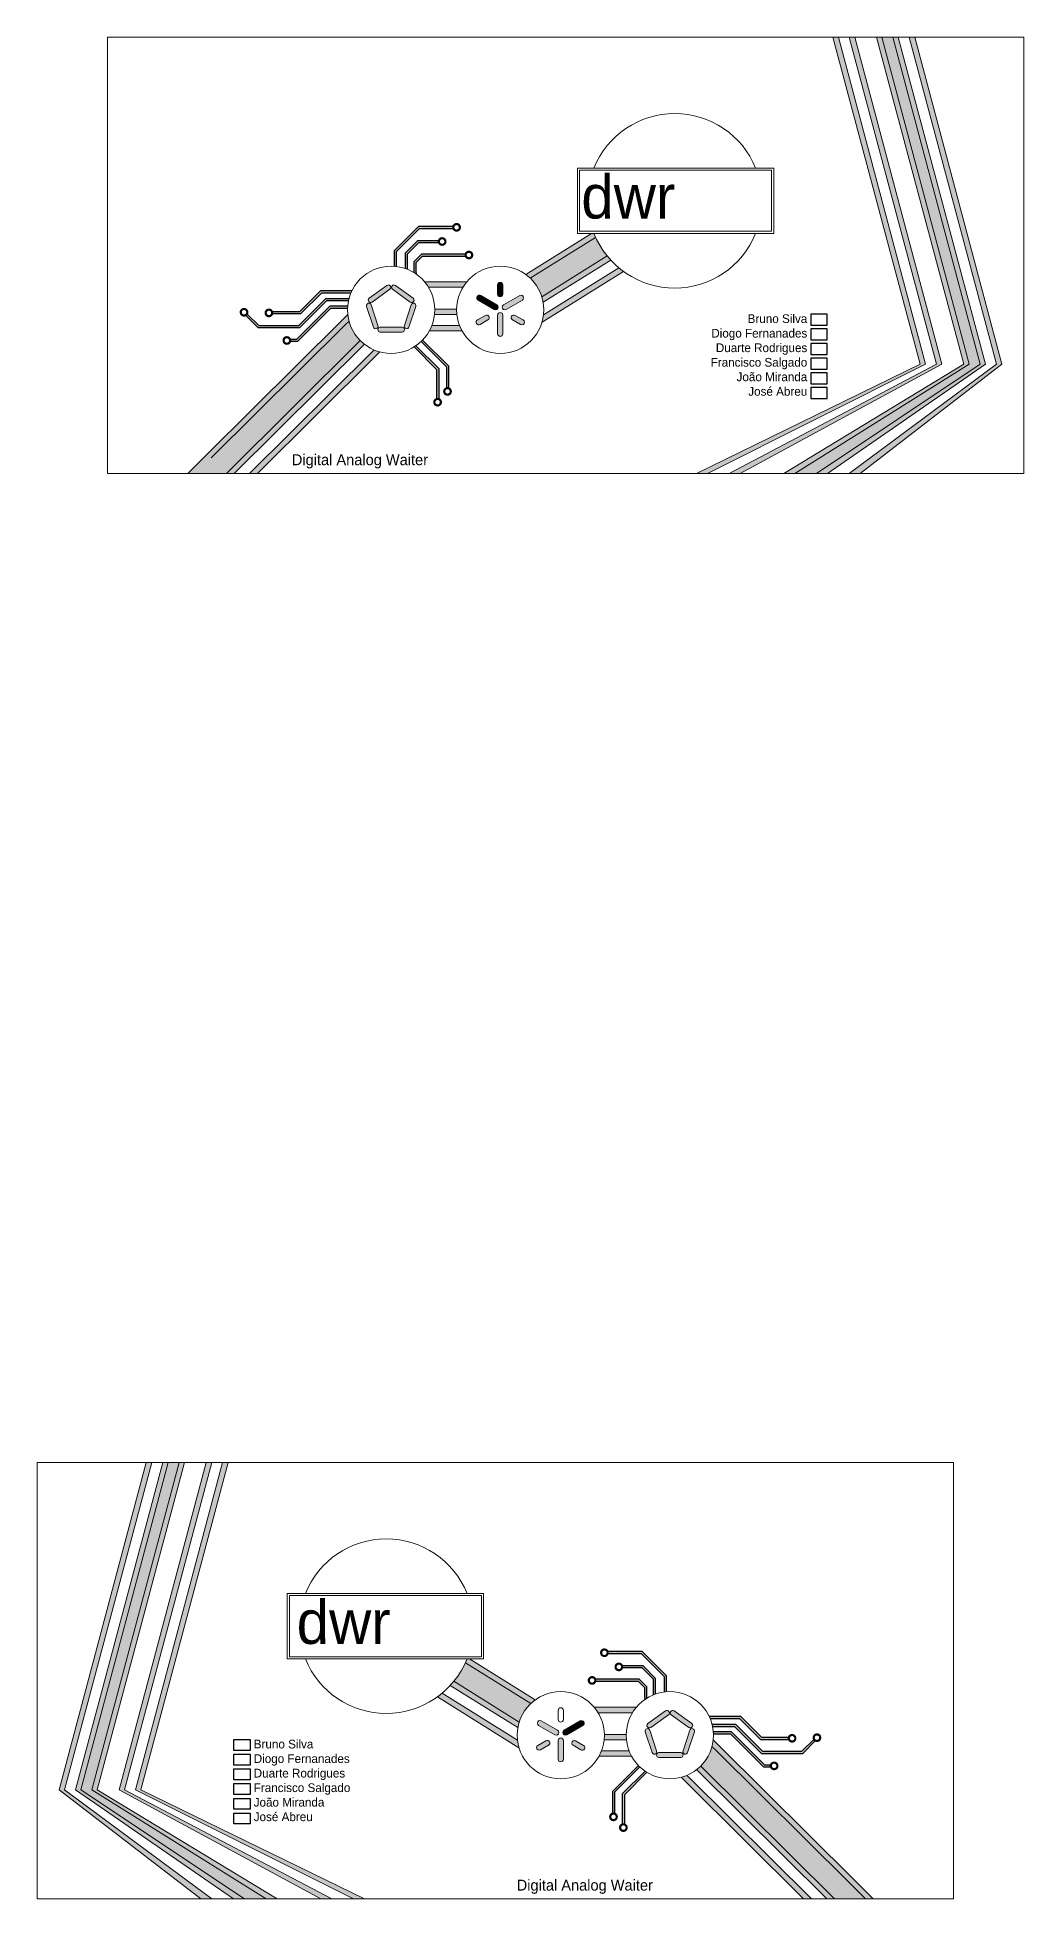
# Model space of a CAD drawing. Header units: millimetres. Extents: x 29 to 3003, y -283 to 1331.
# Drawn here: x 2551 to 3003, y -283 to 571 of the extents above; entities that cross this region are included whole.
import ezdxf

# ---------------------------------------------------------------- set-up
doc = ezdxf.new("R2010")
doc.units = ezdxf.units.MM
doc.layers.get('0').update_dxf_attribs({"lineweight": 9})
doc.layers.add('PCB', color=7, linetype='Continuous')
doc.styles.add('y', font='bgothl.ttf')
picture_1 = doc.add_image_def('image2.png', size_in_pixel=(450, 300))

# ---------------------------------------------------------------- blocks, each defined once
blk = doc.blocks.new('*U180')
for points in [[(1.2, 11.19, 1), (-1.2, 11.19), (-1.2, 6.99, 1), (1.2, 6.99)], [(-1.2, -2.65), (-1.2, -11.19, 1), (1.2, -11.19), (1.2, -2.65, 1)]]:
    blk.add_lwpolyline(points, format="xyb", close=True)
blk = doc.blocks.new('*U181')
at = {"color": 0, "linetype": 'ByBlock', "lineweight": -2, "transparency": 16777216}
blk.add_blockref('*U180', (1024.98, 137.65), dxfattribs=at)
for p, rotation in [((1024.81, 137.37), 120), ((1025.14, 137.37), 240)]:
    blk.add_blockref('*U180', p, dxfattribs=dict(at, rotation=rotation))
blk = doc.blocks.new('*U182')
blk.add_lwpolyline([(-5, -1.1, -1), (-5, 1.1), (5, 1.1, -1), (5, -1.1), (5, -1.1)], format="xyb", close=True)
blk = doc.blocks.new('*U183')
at = {"color": 0, "linetype": 'ByBlock', "lineweight": -2, "transparency": 16777216}
for p, rotation in [((1059.36, 144.65), 216), ((1070.05, 144.65), 144), ((1056.05, 134.47), 288), ((1073.36, 134.47), 71.99999999999999)]:
    blk.add_blockref('*U182', p, dxfattribs=dict(at, rotation=rotation))
blk.add_blockref('*U182', (1064.71, 128.19), dxfattribs=at)
blk = doc.blocks.new('*U178')
at = {"layer": 'PCB', "linetype": 'ByBlock'}
image = blk.add_image(picture_1, insert=(-3.75, -2.5), size_in_units=(7.5, 5), dxfattribs=at)
image.dxf.flags = 7
blk = doc.blocks.new('*U179')
at = {"layer": 'PCB', "color": 0, "linetype": 'ByBlock', "lineweight": -2, "transparency": 16777216}
for p in [(0, 0), (0, -6.74), (0, -13.48), (0, -20.22), (0, -26.96), (0, -33.7)]:
    blk.add_blockref('*U178', p, dxfattribs=at)
blk = doc.blocks.new('Livery')
at = {"layer": 'PCB', "linetype": 'ByBlock'}
h = blk.add_hatch(color=256, dxfattribs=at)
h.dxf.hatch_style = 1
h.paths.add_polyline_path([(332.5, 0), (335, 0), (375, -150), (275, -200), (270, -200), (372.5, -150)])
h.paths.add_polyline_path([(352.5, 0), (355, 0), (395, -150), (315, -200), (310, -200), (392.5, -150)])
h.paths.add_polyline_path([(340, 0), (342.5, 0), (382.5, -150), (290, -200), (285, -200), (380, -150)])
h.paths.add_polyline_path([(360, 0), (362.5, 0), (402.5, -150), (330, -200), (325, -200), (400, -150)])
h.paths.add_polyline_path([(367.5, 0), (370, 0), (410, -150), (345, -200), (340, -200), (407.5, -150)])
h.paths.add_polyline_path([(221.84, -90), (222.92, -90, 0.012187), (223.7, -91.79), (193.77, -110.5, 0.032941), (191.75, -108.81)])
h.paths.add_polyline_path([(229, -100.27, 0.015823), (230.66, -102.18), (199.7, -121.53, 0.032941), (199.07, -118.98)])
h.paths.add_polyline_path([(234.4, -105.74, 0.016645), (236.51, -107.37), (199.17, -130.71, 0.04326), (199.86, -127.33)])
h.paths.add_polyline_path([(107.03, -130.24), (110.12, -127.16, 0.03795), (110.67, -130.14), (108.79, -132.02), (47.41, -192.9), (40.31, -200), (36.77, -200), (45.65, -191.12)])
h.paths.add_polyline_path([(115.84, -139.12, 0.031339), (117.71, -140.78), (117.6, -140.9), (58, -200), (54.45, -200)])
h.paths.add_polyline_path([(121.12, -144.45), (122.16, -143.4, 0.034785), (124.79, -144.31), (122.88, -146.22), (68.65, -200), (65.1, -200)])
h.paths.add_polyline_path([(201.45, -197.51), (84.1, -197.51), (84.1, -190), (201.45, -190)], flags=9)
h.paths.add_polyline_path([(322.8, -168.96), (240.04, -168.96), (240.04, -123.8), (322.8, -123.8)], flags=9)
h.paths.add_polyline_path([(305.18, -87.24), (216.46, -87.24), (216.46, -62.61), (305.18, -62.61)], flags=9)
h = blk.add_hatch(dxfattribs=at)
h.set_pattern_fill('HONEY', color=256, scale=0.5)
h.set_pattern_definition([(0, (-437.5, -205), (2.38125, 1.3748153), [1.5875, -3.175]), (120, (-437.5, -205), (-2.38125, 1.3748153), [1.5875, -3.175]), (60, (-437.5, -205), (5e-09, 2.7496307), [-3.175, 1.5875])])
h.paths.add_polyline_path([(355, 0), (360, 0), (400, -150), (325, -200), (315, -200), (395, -150)])
h.paths.add_polyline_path([(108.79, -132.02), (110.67, -130.14, 0.131713), (115.84, -139.12), (54.45, -200), (40.31, -200), (47.41, -192.9)])
h.paths.add_polyline_path([(223.7, -91.79, 0.062746), (229, -100.27), (199.07, -118.98, 0.127017), (193.77, -110.5)])
h = blk.add_hatch(color=256, dxfattribs=at)
h.dxf.hatch_style = 1
h.paths.add_polyline_path([(143.98, -99.37), (164.23, -99.37, 0.085164), (164.14, -99.87, 0.085164), (164.23, -100.37), (144.39, -100.37), (141.51, -103.25), (141.51, -107.99), (141.51, -108.65, 0.014981), (140.51, -107.99), (140.51, -102.84)])
h.paths.add_polyline_path([(142.27, -93.17), (151.95, -93.17, 0.085164), (151.86, -93.67, 0.085164), (151.95, -94.17), (142.68, -94.17), (137.5, -99.35), (137.5, -106.46, 0.013347), (136.5, -106.09), (136.5, -98.94)])
h.paths.add_polyline_path([(142.64, -86.68), (158.58, -86.68, 0.085164), (158.49, -87.18, 0.085164), (158.58, -87.68), (143.05, -87.68), (132.49, -98.24), (132.49, -105.16, 0.012565), (131.49, -105.06), (131.49, -97.82)])
h.paths.add_polyline_path([(99.89, -119.93), (110.65, -119.93, 0.012843), (110.42, -120.93), (100.31, -120.93), (87.92, -133.32), (69.04, -133.32), (63.2, -127.48, 0.171573), (63.9, -126.77), (69.45, -132.32), (87.5, -132.32)])
h.paths.add_polyline_path([(101.84, -123.35), (110.07, -123.35, 0.012523), (110.01, -124.35), (102.25, -124.35), (87.04, -139.56), (83.59, -139.56, 0.085164), (83.68, -139.06, 0.085164), (83.59, -138.56), (86.63, -138.56)])
h.paths.add_polyline_path([(97.66, -116.3), (111.99, -116.3, 0.013708), (111.54, -117.3), (98.08, -117.3), (88.47, -126.91), (75.38, -126.91, 0.085164), (75.46, -126.41, 0.085164), (75.38, -125.91), (88.05, -125.91)])
h.paths.add_polyline_path([(143.71, -139.56, 0.012502), (144.42, -138.85), (156.33, -150.76), (156.33, -161.01, 0.171573), (155.33, -161.01), (155.33, -151.17)])
h.paths.add_polyline_path([(140.65, -142.17), (140.51, -142.02, 0.012774), (141.36, -141.46), (151.79, -151.89), (151.79, -165.95, 0.171573), (150.79, -165.95), (150.79, -152.31)])
h = blk.add_hatch(color=256, dxfattribs=at)
h.dxf.hatch_style = 1
h.paths.add_polyline_path([(190.13, -120.54, 1), (188.93, -118.46), (181.53, -122.73, 1), (182.73, -124.81)])
h.paths.add_polyline_path([(189.26, -131.73, 1), (190.46, -129.65), (186.82, -127.55, 1), (185.62, -129.63)])
h.paths.add_polyline_path([(181.2, -127.46, 1), (178.8, -127.46), (178.8, -136, 1), (181.2, -136)])
h.paths.add_polyline_path([(174.38, -129.63, 1), (173.18, -127.55), (169.54, -129.65, 1), (170.74, -131.73)])
h.paths.add_polyline_path([(171.07, -118.46, 1), (169.87, -120.54), (177.27, -124.81, 1), (178.47, -122.73)])
h.paths.add_polyline_path([(141.25, -123.4, 1), (139.15, -122.72), (136.06, -132.23, 1), (138.16, -132.91)])
h.paths.add_polyline_path([(138.75, -121.47, 1), (140.04, -119.69), (131.95, -113.81, 1), (130.66, -115.59)])
h.paths.add_polyline_path([(119.96, -119.69, 1), (121.25, -121.47), (129.34, -115.59, 1), (128.05, -113.81)])
h.paths.add_polyline_path([(121.84, -132.91, 1), (123.94, -132.23), (120.85, -122.72, 1), (118.75, -123.4)])
h.paths.add_polyline_path([(135, -135.2, 1), (135, -133), (125, -133, 1), (125, -135.2)])
h = blk.add_hatch(color=256, dxfattribs=at)
h.dxf.hatch_style = 1
h.paths.add_polyline_path([(162.87, -114.67, -0.038435), (164.65, -112.17), (145.35, -112.17, -0.038435), (147.13, -114.67)])
h.paths.add_polyline_path([(160.12, -127.17, -0.031314), (160, -124.67), (150, -124.67, -0.031314), (149.88, -127.17)])
h.paths.add_polyline_path([(148.67, -132.17, -0.034515), (147.5, -134.67), (162.5, -134.67, -0.034515), (161.33, -132.17)])
h = blk.add_hatch(color=256, dxfattribs=at)
h.dxf.hatch_style = 1
h.paths.add_polyline_path([(171.07, -118.46, 1), (169.87, -120.54), (177.27, -124.81, 1), (178.47, -122.73)])
at = {"layer": 'PCB', "linetype": 'ByBlock', "lineweight": -3}
h = blk.add_hatch(color=256, dxfattribs=at)
h.dxf.hatch_style = 1
h.paths.add_polyline_path([(181.2, -113.62, 1), (178.8, -113.62), (178.8, -117.82, 1), (181.2, -117.82)])
for p, q in [((332.5, 0), (372.5, -150)), ((335, 0), (375, -150)), ((380, -150), (340, 0)), ((342.5, 0), (382.5, -150)), ((352.5, 0), (392.5, -150)), ((355, 0), (395, -150)), ((360, 0), (400, -150)), ((362.5, 0), (402.5, -150)), ((367.5, 0), (407.5, -150)), ((370, 0), (410, -150)), ((260.38, -60), (215.38, -60)), ((215.38, -60), (215.38, -90)), ((260.38, -61), (216.38, -61)), ((216.38, -61), (216.38, -89)), ((305.38, -60), (260.38, -60)), ((304.38, -61), (260.38, -61)), ((304.38, -89), (304.38, -61)), ((305.38, -90), (305.38, -60)), ((221.84, -90), (191.75, -108.81)), ((223.7, -91.79), (193.77, -110.5)), ((215.38, -90), (305.38, -90)), ((216.38, -89), (304.38, -89)), ((229, -100.27), (199.07, -118.98)), ((230.66, -102.18), (199.7, -121.53)), ((236.51, -107.37), (199.17, -130.71)), ((234.4, -105.74), (199.86, -127.33)), ((164.65, -112.17), (145.35, -112.17)), ((162.87, -114.67), (147.13, -114.67)), ((107.03, -130.24), (110.12, -127.16)), ((160.12, -127.17), (149.88, -127.17)), ((160, -124.67), (150, -124.67)), ((107.03, -130.24), (45.65, -191.12)), ((108.79, -132.02), (47.41, -192.9)), ((108.79, -132.02), (110.67, -130.14)), ((162.5, -134.67), (147.5, -134.67)), ((161.33, -132.17), (148.67, -132.17)), ((115.84, -139.12), (54.45, -200)), ((117.6, -140.9), (58, -200)), ((121.12, -144.45), (65.1, -200)), ((117.6, -140.9), (117.71, -140.78)), ((121.12, -144.45), (122.16, -143.4)), ((122.88, -146.22), (124.79, -144.31)), ((122.88, -146.22), (68.65, -200)), ((270, -200), (372.5, -150)), ((275, -200), (375, -150)), ((380, -150), (285, -200)), ((290, -200), (382.5, -150)), ((310, -200), (392.5, -150)), ((315, -200), (395, -150)), ((325, -200), (400, -150)), ((330, -200), (402.5, -150)), ((407.5, -150), (340, -200)), ((410, -150), (345, -200)), ((45.65, -191.12), (36.77, -200))]:
    blk.add_line(p, q)
blk.add_lwpolyline([(0, -200), (420, -200), (420, 0), (0, 0)], close=True)
for centre in [(130, -125), (180, -125)]:
    blk.add_circle(centre, 20)
for start, end in [(22.01702, 157.98298), (202.03161, 337.96839)]:
    blk.add_arc((260, -75), 40, start, end)
at = {"layer": 'PCB', "linetype": 'ByBlock'}
for p, q in [((141.51, -107.99), (141.51, -108.65)), ((140.65, -142.17), (140.51, -142.02))]:
    blk.add_line(p, q, dxfattribs=at)
for points in [[(131.49, -105.06), (131.49, -97.82), (142.64, -86.68), (158.58, -86.68)], [(132.49, -105.16), (132.49, -98.24), (143.05, -87.68), (158.58, -87.68)], [(136.5, -106.09), (136.5, -98.94), (142.27, -93.17), (151.95, -93.17)], [(137.5, -106.46), (137.5, -99.35), (142.68, -94.17), (151.95, -94.17)], [(140.51, -107.99), (140.51, -102.84), (143.98, -99.37), (164.23, -99.37)], [(141.51, -107.99), (141.51, -103.25), (144.39, -100.37), (164.23, -100.37)], [(111.99, -116.3), (97.66, -116.3), (88.05, -125.91), (75.38, -125.91)], [(111.54, -117.3), (98.08, -117.3), (88.47, -126.91), (75.38, -126.91)], [(110.42, -120.93), (100.31, -120.93), (87.92, -133.32), (69.04, -133.32), (63.2, -127.48)], [(110.65, -119.93), (99.89, -119.93), (87.5, -132.32), (69.45, -132.32), (63.9, -126.77)], [(110.07, -123.35), (101.84, -123.35), (86.63, -138.56), (83.59, -138.56)], [(110.01, -124.35), (102.25, -124.35), (87.04, -139.56), (83.59, -139.56)], [(140.65, -142.17), (150.79, -152.31), (150.79, -165.95)], [(141.36, -141.46), (151.79, -151.89), (151.79, -165.95)], [(143.72, -139.56), (155.33, -151.17), (155.33, -161.01)], [(144.42, -138.85), (156.33, -150.76), (156.33, -161.01)]]:
    blk.add_lwpolyline(points, dxfattribs=at)
at = {"xscale": -1}
for name, p in [('*U183', (1194.71, -262.29)), ('*U181', (1204.98, -262.46))]:
    blk.add_blockref(name, p, dxfattribs=at)
at = {"layer": 'PCB', "linetype": 'ByBlock', "lineweight": -3, "xscale": -1}
blk.add_blockref('*U179', (326.13, -129.49), dxfattribs=at)
at = {"style": 'y'}
for s, height, p in [('dwr', 20, (217.16, -83.14)), ('Digital Analog Waiter', 5, (84.47, -196.25))]:
    blk.add_text(s, height=height, dxfattribs=at).set_placement(p)
at = {"insert": (320.76, -127.06), "char_height": 4, "attachment_point": 3, "style": 'y'}
blk.add_mtext_dynamic_manual_height_columns('Bruno Silva\\PDiogo Fernanades\\PDuarte Rodrigues\\PFrancisco Salgado\\PJoão Miranda\\PJosé Abreu', width=86.6069, gutter_width=150, heights=[0], dxfattribs=at)
blk = doc.blocks.new('*U200')
for points in [[(1.2, 11.19, 1), (-1.2, 11.19), (-1.2, 6.99, 1), (1.2, 6.99)], [(-1.2, -2.65), (-1.2, -11.19, 1), (1.2, -11.19), (1.2, -2.65, 1)]]:
    blk.add_lwpolyline(points, format="xyb", close=True)
blk = doc.blocks.new('*U202')
at = {"color": 0, "linetype": 'ByBlock', "lineweight": -2, "transparency": 16777216}
blk.add_blockref('*U200', (1024.98, 137.65), dxfattribs=at)
for p, rotation in [((1024.81, 137.37), 120), ((1025.14, 137.37), 240)]:
    blk.add_blockref('*U200', p, dxfattribs=dict(at, rotation=rotation))
blk = doc.blocks.new('*U203')
blk.add_lwpolyline([(-5, -1.1, -1), (-5, 1.1), (5, 1.1, -1), (5, -1.1), (5, -1.1)], format="xyb", close=True)
blk = doc.blocks.new('*U204')
at = {"color": 0, "linetype": 'ByBlock', "lineweight": -2, "transparency": 16777216}
for p, rotation in [((1059.36, 144.65), 216), ((1070.05, 144.65), 144), ((1056.05, 134.47), 288), ((1073.36, 134.47), 71.99999999999999)]:
    blk.add_blockref('*U203', p, dxfattribs=dict(at, rotation=rotation))
blk.add_blockref('*U203', (1064.71, 128.19), dxfattribs=at)
blk = doc.blocks.new('*U205')
at = {"layer": 'PCB', "linetype": 'ByBlock'}
image = blk.add_image(picture_1, insert=(-3.75, -2.5), size_in_units=(7.5, 5), dxfattribs=at)
image.dxf.flags = 7
blk = doc.blocks.new('*U206')
at = {"layer": 'PCB', "color": 0, "linetype": 'ByBlock', "lineweight": -2, "transparency": 16777216}
for p in [(0, 0), (0, -6.74), (0, -13.48), (0, -20.22), (0, -26.96), (0, -33.7)]:
    blk.add_blockref('*U205', p, dxfattribs=at)
blk = doc.blocks.new('Livery 2')
at = {"layer": 'PCB', "linetype": 'ByBlock'}
h = blk.add_hatch(color=256, dxfattribs=at)
h.dxf.hatch_style = 1
h.paths.add_polyline_path([(87.5, 0), (85, 0), (45, -150), (145, -200), (150, -200), (47.5, -150)])
h.paths.add_polyline_path([(67.5, 0), (65, 0), (25, -150), (105, -200), (110, -200), (27.5, -150)])
h.paths.add_polyline_path([(80, 0), (77.5, 0), (37.5, -150), (130, -200), (135, -200), (40, -150)])
h.paths.add_polyline_path([(60, 0), (57.5, 0), (17.5, -150), (90, -200), (95, -200), (20, -150)])
h.paths.add_polyline_path([(52.5, 0), (50, 0), (10, -150), (75, -200), (80, -200), (12.5, -150)])
h.paths.add_polyline_path([(198.16, -90), (197.08, -90, -0.012187), (196.3, -91.79), (226.23, -110.5, -0.032941), (228.25, -108.81)])
h.paths.add_polyline_path([(191, -100.27, -0.015823), (189.34, -102.18), (220.3, -121.53, -0.032941), (220.93, -118.98)])
h.paths.add_polyline_path([(185.6, -105.74, -0.016645), (183.49, -107.37), (220.83, -130.71, -0.04326), (220.14, -127.33)])
h.paths.add_polyline_path([(312.97, -130.24), (309.88, -127.16, -0.03795), (309.33, -130.14), (311.21, -132.02), (372.59, -192.9), (379.69, -200), (383.23, -200), (374.35, -191.12)])
h.paths.add_polyline_path([(304.16, -139.12, -0.031339), (302.29, -140.78), (302.4, -140.9), (362, -200), (365.55, -200)])
h.paths.add_polyline_path([(298.88, -144.45), (297.84, -143.4, -0.034785), (295.21, -144.31), (297.12, -146.22), (351.35, -200), (354.9, -200)])
h.paths.add_polyline_path([(218.55, -197.51), (335.9, -197.51), (335.9, -190), (218.55, -190)], flags=9)
h.paths.add_polyline_path([(97.2, -168.96), (179.96, -168.96), (179.96, -123.8), (97.2, -123.8)], flags=9)
h.paths.add_polyline_path([(114.82, -87.24), (203.54, -87.24), (203.54, -62.61), (114.82, -62.61)], flags=9)
h = blk.add_hatch(dxfattribs=at)
h.set_pattern_fill('HONEY', color=256, scale=0.5)
h.set_pattern_definition([(0, (-5, -205), (2.38125, 1.3748153), [1.5875, -3.175]), (120, (-5, -205), (-2.38125, 1.3748153), [1.5875, -3.175]), (60, (-5, -205), (5e-09, 2.7496307), [-3.175, 1.5875])])
h.paths.add_polyline_path([(65, 0), (60, 0), (20, -150), (95, -200), (105, -200), (25, -150)])
h.paths.add_polyline_path([(365.55, -200), (379.69, -200), (372.59, -192.9), (311.21, -132.02), (309.33, -130.14, -0.131713), (304.16, -139.12)])
h.paths.add_polyline_path([(220.93, -118.98, -0.127017), (226.23, -110.5), (196.3, -91.79, -0.062746), (191, -100.27)])
h = blk.add_hatch(color=256, dxfattribs=at)
h.dxf.hatch_style = 1
h.paths.add_polyline_path([(276.02, -99.37), (255.77, -99.37, -0.085164), (255.86, -99.87, -0.085164), (255.77, -100.37), (275.61, -100.37), (278.49, -103.25), (278.49, -107.99), (278.49, -108.65, -0.014981), (279.49, -107.99), (279.49, -102.84)])
h.paths.add_polyline_path([(277.73, -93.17), (268.05, -93.17, -0.085164), (268.14, -93.67, -0.085164), (268.05, -94.17), (277.32, -94.17), (282.5, -99.35), (282.5, -106.46, -0.013347), (283.5, -106.09), (283.5, -98.94)])
h.paths.add_polyline_path([(277.36, -86.68), (261.42, -86.68, -0.085164), (261.51, -87.18, -0.085164), (261.42, -87.68), (276.95, -87.68), (287.51, -98.24), (287.51, -105.16, -0.012565), (288.51, -105.06), (288.51, -97.82)])
h.paths.add_polyline_path([(320.11, -119.93), (309.35, -119.93, -0.012843), (309.58, -120.93), (319.69, -120.93), (332.08, -133.32), (350.96, -133.32), (356.8, -127.48, -0.171573), (356.1, -126.77), (350.55, -132.32), (332.5, -132.32)])
h.paths.add_polyline_path([(318.16, -123.35), (309.93, -123.35, -0.012523), (309.99, -124.35), (317.75, -124.35), (332.96, -139.56), (336.41, -139.56, -0.085164), (336.32, -139.06, -0.085164), (336.41, -138.56), (333.37, -138.56)])
h.paths.add_polyline_path([(322.34, -116.3), (308.01, -116.3, -0.013708), (308.46, -117.3), (321.92, -117.3), (331.53, -126.91), (344.62, -126.91, -0.085164), (344.54, -126.41, -0.085164), (344.62, -125.91), (331.95, -125.91)])
h.paths.add_polyline_path([(276.29, -139.56, -0.012502), (275.58, -138.85), (263.67, -150.76), (263.67, -161.01, -0.171573), (264.67, -161.01), (264.67, -151.17)])
h.paths.add_polyline_path([(279.35, -142.17), (279.49, -142.02, -0.012774), (278.64, -141.46), (268.21, -151.89), (268.21, -165.95, -0.171573), (269.21, -165.95), (269.21, -152.31)])
h = blk.add_hatch(color=256, dxfattribs=at)
h.dxf.hatch_style = 1
h.paths.add_polyline_path([(237.27, -124.81, 1), (238.47, -122.73), (231.07, -118.46, 1), (229.87, -120.54)])
h.paths.add_polyline_path([(233.18, -127.55), (229.54, -129.65, 1), (230.74, -131.73), (234.38, -129.63, 1)])
h.paths.add_polyline_path([(238.8, -136, 1), (241.2, -136), (241.2, -127.46, 1), (238.8, -127.46)])
h.paths.add_polyline_path([(249.26, -131.73, 1), (250.46, -129.65), (246.82, -127.55, 1), (245.62, -129.63)])
h.paths.add_polyline_path([(241.53, -122.73, 1), (242.73, -124.81), (250.13, -120.54, 1), (248.93, -118.46)])
h.paths.add_polyline_path([(281.84, -132.91, 1), (283.94, -132.23), (280.85, -122.72, 1), (278.75, -123.4)])
h.paths.add_polyline_path([(289.34, -115.59, 1), (288.05, -113.81), (279.96, -119.69, 1), (281.25, -121.47)])
h.paths.add_polyline_path([(291.95, -113.81, 1), (290.66, -115.59), (298.75, -121.47, 1), (300.04, -119.69)])
h.paths.add_polyline_path([(301.25, -123.4, 1), (299.15, -122.72), (296.06, -132.23, 1), (298.16, -132.91)])
h.paths.add_polyline_path([(295, -135.2, 1), (295, -133), (285, -133, 1), (285, -135.2)])
h = blk.add_hatch(color=256, dxfattribs=at)
h.dxf.hatch_style = 1
h.paths.add_polyline_path([(241.53, -122.73, 1), (242.73, -124.81), (250.13, -120.54, 1), (248.93, -118.46)])
h = blk.add_hatch(color=256, dxfattribs=at)
h.dxf.hatch_style = 1
h.paths.add_polyline_path([(272.87, -114.67, -0.038435), (274.65, -112.17), (255.35, -112.17, -0.038435), (257.13, -114.67)])
h.paths.add_polyline_path([(270.12, -127.17, -0.031314), (270, -124.67), (260, -124.67, -0.031314), (259.88, -127.17)])
h.paths.add_polyline_path([(258.67, -132.17, -0.034515), (257.5, -134.67), (272.5, -134.67, -0.034515), (271.33, -132.17)])
for p, q in [((0, 0), (50, 0)), ((50, 0), (10, -150)), ((52.5, 0), (12.5, -150)), ((57.5, 0), (17.5, -150)), ((60, 0), (20, -150)), ((65, 0), (25, -150)), ((67.5, 0), (27.5, -150)), ((77.5, 0), (37.5, -150)), ((40, -150), (80, 0)), ((85, 0), (45, -150)), ((87.5, 0), (47.5, -150)), ((114.62, -90), (114.62, -60)), ((114.62, -60), (159.62, -60)), ((115.62, -89), (115.62, -61)), ((115.62, -61), (159.62, -61)), ((159.62, -60), (204.62, -60)), ((159.62, -61), (203.62, -61)), ((203.62, -61), (203.62, -89)), ((204.62, -60), (204.62, -90)), ((204.62, -90), (114.62, -90)), ((203.62, -89), (115.62, -89)), ((196.3, -91.79), (226.23, -110.5)), ((198.16, -90), (228.25, -108.81)), ((189.34, -102.18), (220.3, -121.53)), ((191, -100.27), (220.93, -118.98)), ((183.49, -107.37), (220.83, -130.71)), ((185.6, -105.74), (220.14, -127.33)), ((255.35, -112.17), (274.65, -112.17)), ((257.13, -114.67), (272.87, -114.67)), ((259.88, -127.17), (270.12, -127.17)), ((260, -124.67), (270, -124.67)), ((312.97, -130.24), (309.88, -127.16)), ((257.5, -134.67), (272.5, -134.67)), ((258.67, -132.17), (271.33, -132.17)), ((311.21, -132.02), (309.33, -130.14)), ((311.21, -132.02), (372.59, -192.9)), ((312.97, -130.24), (374.35, -191.12)), ((297.12, -146.22), (295.21, -144.31)), ((298.88, -144.45), (297.84, -143.4)), ((298.88, -144.45), (354.9, -200)), ((302.4, -140.9), (302.29, -140.78)), ((302.4, -140.9), (362, -200)), ((304.16, -139.12), (365.55, -200)), ((10, -150), (75, -200)), ((12.5, -150), (80, -200)), ((90, -200), (17.5, -150)), ((95, -200), (20, -150)), ((105, -200), (25, -150)), ((110, -200), (27.5, -150)), ((130, -200), (37.5, -150)), ((40, -150), (135, -200)), ((145, -200), (45, -150)), ((150, -200), (47.5, -150)), ((297.12, -146.22), (351.35, -200)), ((372.59, -192.9), (379.69, -200)), ((374.35, -191.12), (383.23, -200)), ((0, -200), (75, -200))]:
    blk.add_line(p, q)
blk.add_lwpolyline([(0, -200), (420, -200), (420, 0), (0, 0)], close=True)
for centre in [(240, -125), (290, -125)]:
    blk.add_circle(centre, 20)
for start, end in [(22.01702, 157.98298), (202.03161, 337.96839)]:
    blk.add_arc((160, -75), 40, start, end)
for p, q in [((278.49, -107.99), (278.49, -108.65)), ((279.35, -142.17), (279.49, -142.02))]:
    blk.add_line(p, q, dxfattribs=at)
for points in [[(288.51, -105.06), (288.51, -97.82), (277.36, -86.68), (261.42, -86.68)], [(287.51, -105.16), (287.51, -98.24), (276.95, -87.68), (261.42, -87.68)], [(283.5, -106.09), (283.5, -98.94), (277.73, -93.17), (268.05, -93.17)], [(279.49, -107.99), (279.49, -102.84), (276.02, -99.37), (255.77, -99.37)], [(278.49, -107.99), (278.49, -103.25), (275.61, -100.37), (255.77, -100.37)], [(282.5, -106.46), (282.5, -99.35), (277.32, -94.17), (268.05, -94.17)], [(308.01, -116.3), (322.34, -116.3), (331.95, -125.91), (344.62, -125.91)], [(308.46, -117.3), (321.92, -117.3), (331.53, -126.91), (344.62, -126.91)], [(309.35, -119.93), (320.11, -119.93), (332.5, -132.32), (350.55, -132.32), (356.1, -126.77)], [(309.58, -120.93), (319.69, -120.93), (332.08, -133.32), (350.96, -133.32), (356.8, -127.48)], [(309.93, -123.35), (318.16, -123.35), (333.37, -138.56), (336.41, -138.56)], [(309.99, -124.35), (317.75, -124.35), (332.96, -139.56), (336.41, -139.56)], [(275.58, -138.85), (263.67, -150.76), (263.67, -161.01)], [(276.28, -139.56), (264.67, -151.17), (264.67, -161.01)], [(278.64, -141.46), (268.21, -151.89), (268.21, -165.95)], [(279.35, -142.17), (269.21, -152.31), (269.21, -165.95)]]:
    blk.add_lwpolyline(points, dxfattribs=at)
for name, p in [('*U202', (-784.98, -262.46)), ('*U204', (-774.71, -262.29))]:
    blk.add_blockref(name, p)
at = {"layer": 'PCB', "linetype": 'ByBlock', "lineweight": -3}
blk.add_blockref('*U206', (93.87, -129.49), dxfattribs=at)
at = {"style": 'y'}
for s, height, p in [('dwr', 20, (118.92, -83.14)), ('Digital Analog Waiter', 5, (219.8, -196.25))]:
    blk.add_text(s, height=height, dxfattribs=at).set_placement(p)
at = {"insert": (99.24, -127.06), "char_height": 4, "attachment_point": 1, "style": 'y'}
blk.add_mtext_dynamic_manual_height_columns('Bruno Silva\\PDiogo Fernanades\\PDuarte Rodrigues\\PFrancisco Salgado\\PJoão Miranda\\PJosé Abreu', width=86.6069, gutter_width=150, heights=[0], dxfattribs=at)

msp = doc.modelspace()

# ---------------------------------------------------------------- linework, layer by layer
at = {"layer": 'PCB', "linetype": 'ByBlock', "const_width": 1}
for points in [[(2738.2, 477.146, -1), (2735.2, 477.146, -1)], [(2744.828, 483.642, -1), (2741.828, 483.642, -1)], [(2750.48, 470.948, -1), (2747.48, 470.948, -1)], [(2647.387, 444.692, -1), (2644.387, 444.692, -1)], [(2658.8, 444.408, -1), (2655.8, 444.408, -1)], [(2667.014, 431.757, -1), (2664.014, 431.757, -1)], [(2740.665, 408.398, -1), (2737.665, 408.398, -1)], [(2736.129, 403.458, -1), (2733.129, 403.458, -1)], [(2809.59, -170.011, 1), (2812.59, -170.011, 1)], [(2816.218, -176.507, 1), (2819.218, -176.507, 1)], [(2803.938, -182.705, 1), (2806.938, -182.705, 1)], [(2895.618, -209.245, 1), (2898.618, -209.245, 1)], [(2907.031, -208.961, 1), (2910.031, -208.961, 1)], [(2887.404, -221.896, 1), (2890.404, -221.896, 1)], [(2813.753, -245.255, 1), (2816.753, -245.255, 1)], [(2818.289, -250.195, 1), (2821.289, -250.195, 1)]]:
    msp.add_lwpolyline(points, format="xyb", close=True, dxfattribs=at)

# ---------------------------------------------------------------- block references
for name, p in [('Livery', (2583.336, 570.819)), ('Livery 2', (2551.082, -82.834))]:
    msp.add_blockref(name, p)

doc.saveas('drawing.dxf')
